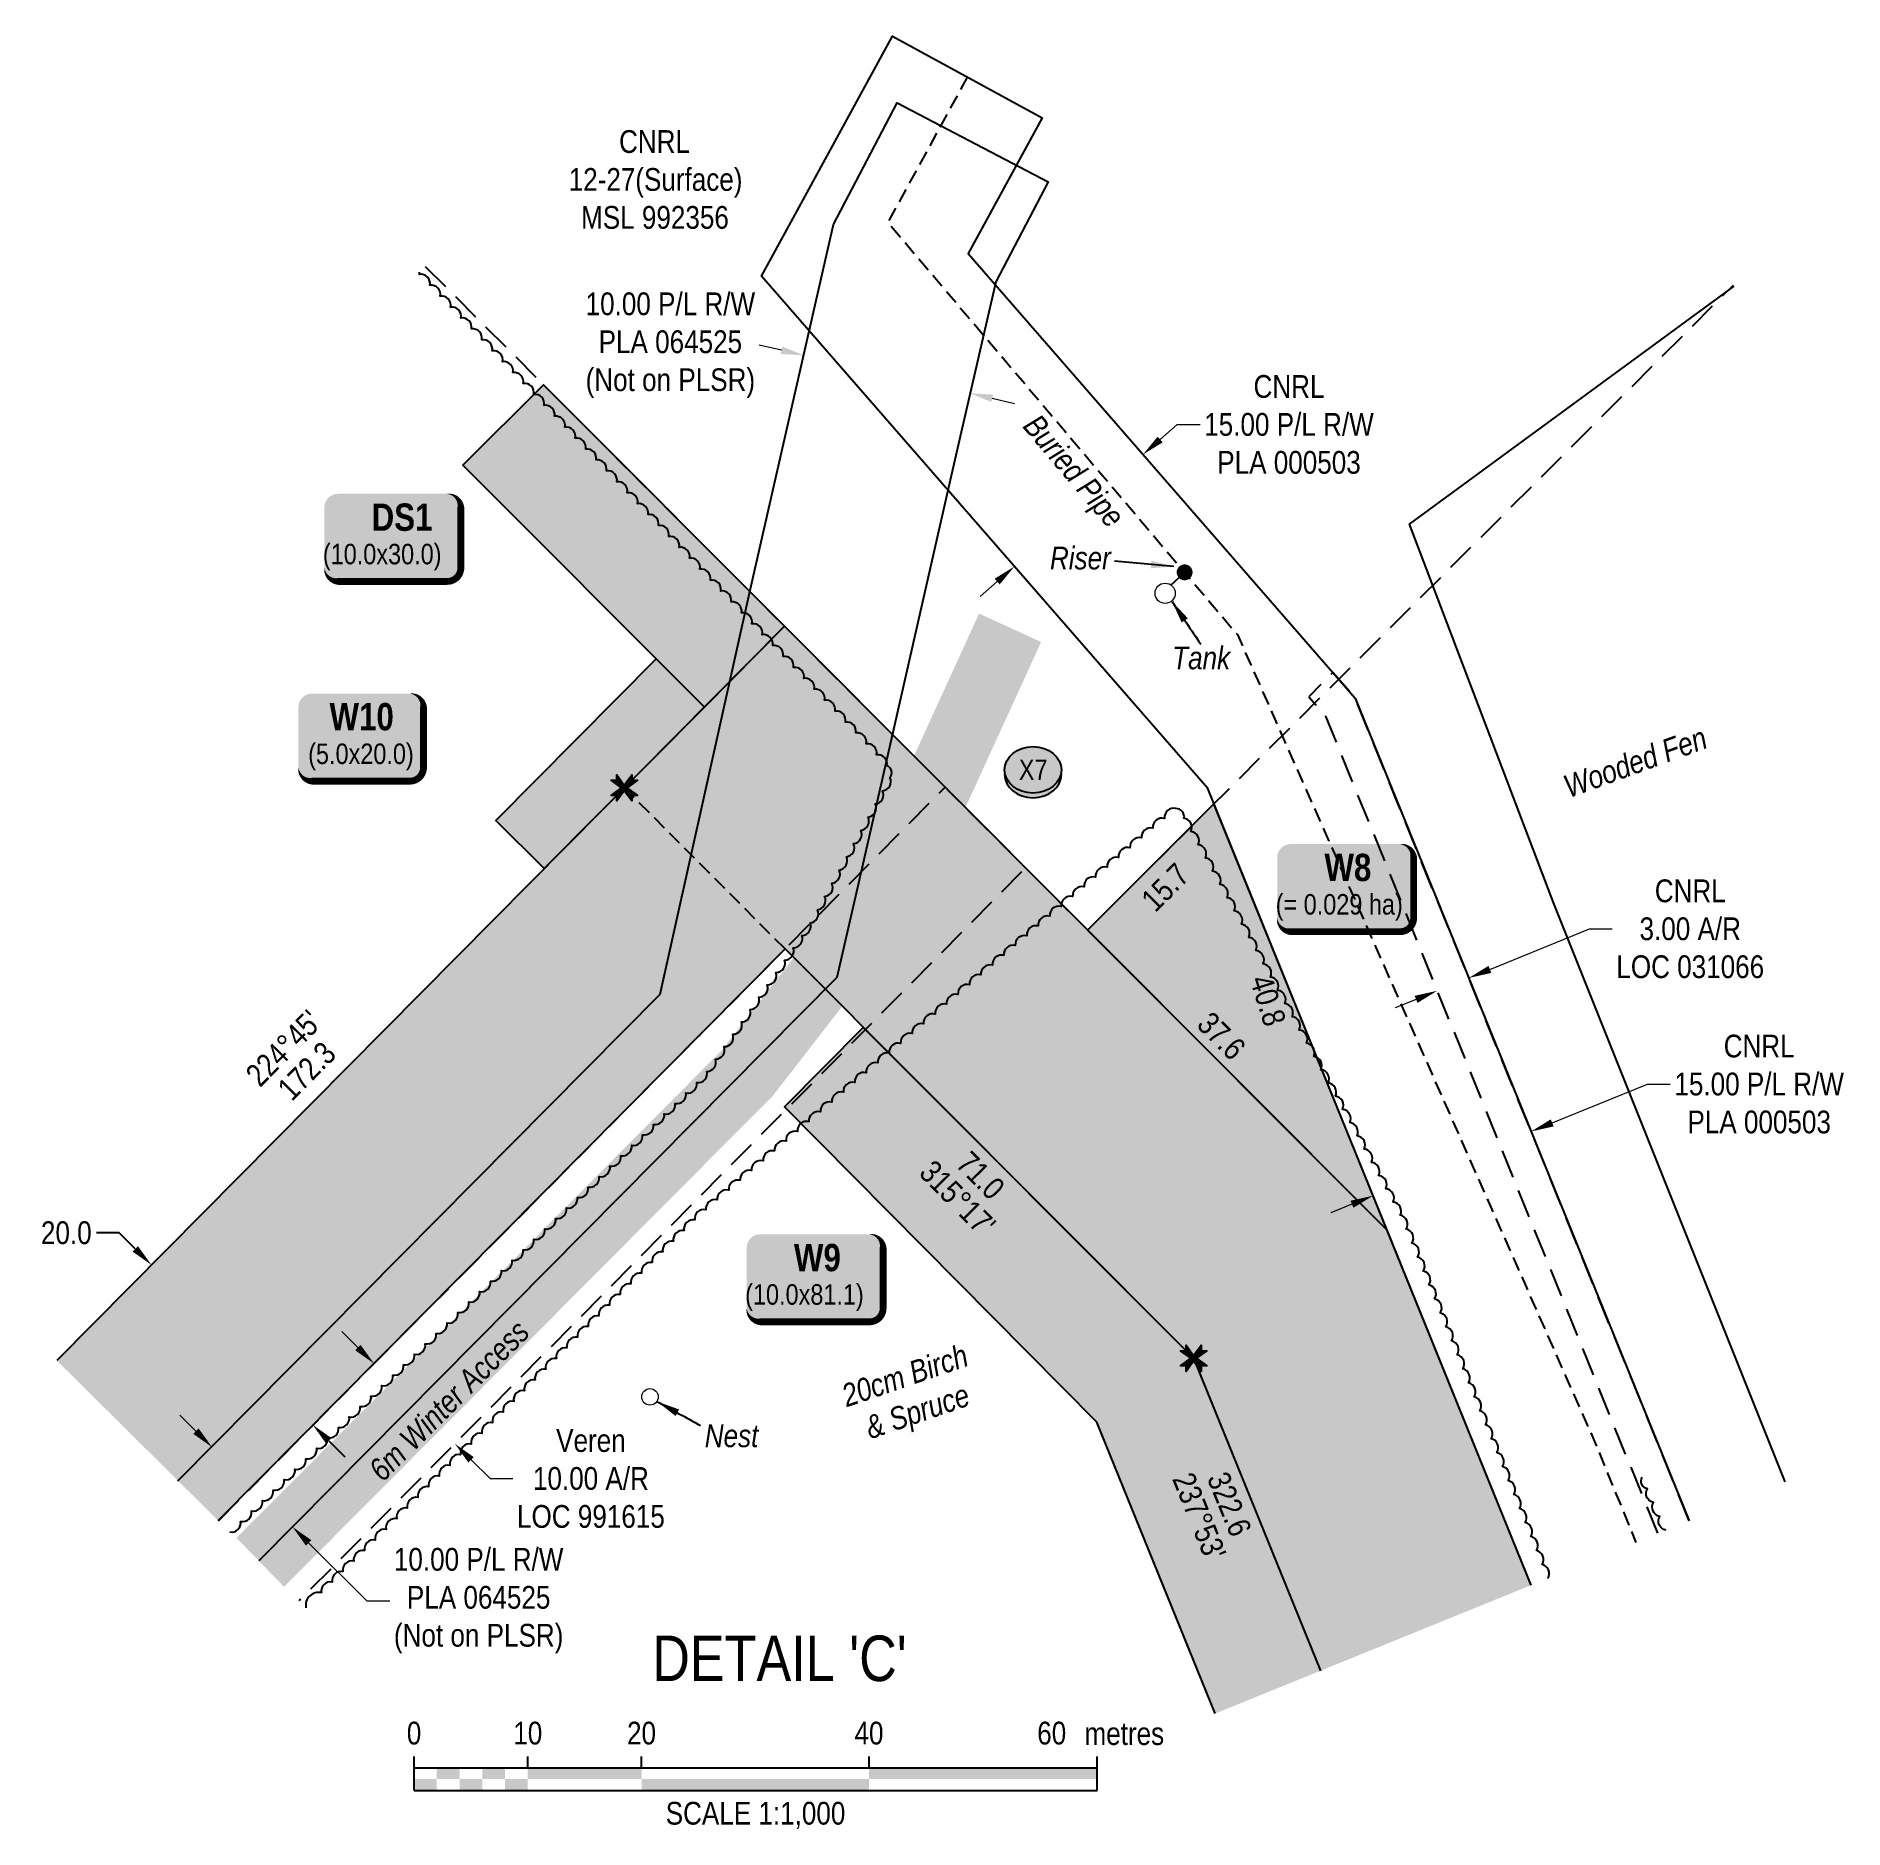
# Model space of a CAD drawing. Extents: x 407785 to 414058, y 6046536 to 6050431.
# Drawn here: x 413264 to 414058, y 6048635 to 6049422 of the extents above; entities that cross this region are included whole.
import ezdxf
from ezdxf.enums import TextEntityAlignment as Align

# ---------------------------------------------------------------- set-up
doc = ezdxf.new("R2010")
doc.units = 0
doc.header["$LTSCALE"] = 5
doc.header["$PDSIZE"] = 0.5
for name, pattern in [('0', [1, 1, 0]), ('foc-ACCESSROAD', [3.75, 2.5, -1.25]), ('foc-TRAV', [1.875, 1.25, -0.625]), ('UG_PIPE', [1.875, 1.25, -0.625])]:
    doc.linetypes.add(name, pattern=pattern)
doc.layers.get('Defpoints').update_dxf_attribs({"color": 9})
for name, color, linetype, lineweight in [('AS-GENERAL', 48, 'Continuous', 18), ('C-AR-T', 13, 'Continuous', 9), ('F-AR-T', 190, 'Continuous', 9), ('F-RW-T', 190, 'Continuous', 9), ('F-WS-T', 190, 'Continuous', 9), ('P-TEMP-T', 46, 'Continuous', 18), ('T-TEXT', 48, 'Continuous', 18)]:
    doc.layers.add(name, color=color, linetype=linetype, lineweight=lineweight)
for name, color, linetype in [('AS-PIPE-AG', 44, 'Continuous'), ('AS-PIPE-UG', 44, 'UG_PIPE'), ('AS-PIPE-UG-T', 44, 'Continuous'), ('AS-ROADS', 254, 'Continuous'), ('AS-SYMBOL', 7, 'Continuous'), ('C-AR', 13, 'foc-ACCESSROAD'), ('DETAIL-T', 7, 'Continuous'), ('F-AR', 190, 'foc-ACCESSROAD'), ('F-RW', 190, 'Continuous'), ('F-WS', 190, 'foc-ACCESSROAD'), ('L-BD1', 253, 'Continuous'), ('L-MON', 1, 'Continuous'), ('P-CROSSINGS', 250, 'Continuous'), ('P-PROPOSED', 10, 'Continuous'), ('P-PROPOSED-H', 21, 'Continuous'), ('P-TEMP-BLOCKS', 250, 'Continuous'), ('P-TEMP-H', 41, 'Continuous'), ('P-TEMP_WORKSPACE', 46, 'Continuous'), ('P-TRAV', 4, 'foc-TRAV'), ('P-TXT', 4, 'Continuous'), ('T-BUSH', 110, '0'), ('T-BUSH-T', 110, 'Continuous'), ('WETLAND', 143, 'Continuous'), ('WETLAND-T', 146, 'Continuous')]:
    doc.layers.add(name, color=color, linetype=linetype)
doc.styles.add('80', font='ARIALN.TTF', dxfattribs={"height": 10})
doc.styles.add('80CG', font='ARIALN.TTF', dxfattribs={"height": 10})
doc.styles.add('80L', font='ARIALN.TTF', dxfattribs={"height": 10})
doc.styles.add('BOLD', font='ARIALNB.TTF')
doc.styles.add('Crossing', font='ARIALN.TTF', dxfattribs={"height": 10})
doc.styles.add('POINTNUMBER', font='ARIALN.TTF', dxfattribs={"height": 2.5})
doc.dimstyles.new('Compass 5 000', dxfattribs={"dimscale": 5, "dimtxt": 9, "dimasz": 2, "dimexe": 0.2, "dimexo": 0.0625, "dimgap": 0.5, "dimtad": 0, "dimtih": 1, "dimtoh": 1, "dimzin": 0, "dimdsep": 46, "dimtxsty": '80CG', "dimcen": 0.1, "dimse1": 1, "dimse2": 1, "dimclrd": 256, "dimclrt": 256, "dimaunit": 1, "dimadec": 4, "dimazin": 0, "dimtfac": 0.06, "dimtofl": 0, "dimtmove": 0, "dimatfit": 1, "dimfxl": 0.2, "dimtolj": 1, "dimtzin": 0, "dimlwd": -1, "dimarcsym": 0})

msp = doc.modelspace()

# ---------------------------------------------------------------- texts
at = {"layer": 'AS-PIPE-UG-T', "insert": (413704.3813079458, 6049257.213352628), "char_height": 9.99561999999989, "attachment_point": 1, "rotation": 310.2973112351953, "style": '80L'}
msp.add_mtext_dynamic_manual_height_columns('\\pi0.29885;{\\fArial Narrow|b0|i1|c0|p34;Buried Pipe}', width=59.01002223001299, gutter_width=49.97809999999956, heights=[0], dxfattribs=at)
at = {"layer": 'DETAIL-T', "color": 3, "insert": (413590.4288206745, 6048709.358461284), "char_height": 19.99123999999975, "width": 223.75997401177, "attachment_point": 5, "style": '80CG'}
msp.add_mtext("DETAIL 'C'", dxfattribs=at)
at = {"layer": 'F-WS-T', "insert": (413497.1250593491, 6049380.825004545), "char_height": 9.995619999999898, "attachment_point": 1, "style": 'POINTNUMBER'}
msp.add_mtext_dynamic_manual_height_columns('\\pi22.79581;CNRL\\P\\pi0.66362;12-27(Surface)\\P\\pi6.11826;MSL 992356', width=75.77620884665674, gutter_width=187.500924781834, heights=[0], dxfattribs=at)
at = {"layer": 'L-BD1', "linetype": 'Continuous', "style": '80L'}
for s, height, rotation, p in [("224°45'", 9.995619999999908, 45.2427696874988, (413372.5238952488, 6048977.566285303)), ('172.3', 9.995619999999908, 45.2427696874988, (413382.6383387109, 6048967.537193137)), ("237°53'", 9.99561999999988, 292.1108000000051, (413774.9525465893, 6048771.902153198)), ('322.6', 9.99561999999988, 292.1108000000051, (413788.1487891346, 6048777.263481312))]:
    msp.add_text(s, height=height, rotation=rotation, dxfattribs=at).set_placement(p, align=Align.MIDDLE)
at = {"layer": 'L-BD1', "style": '80L'}
for s, p in [('71.0', (413678.838928986, 6048921.604706871)), ("315°17'", (413668.7159165398, 6048911.584264006))]:
    msp.add_text(s, height=9.99562, rotation=314.708299999997, dxfattribs=at).set_placement(p, align=Align.MIDDLE)
at = {"layer": 'P-TEMP-T', "char_height": 9.995619999999876, "attachment_point": 1, "style": '80L', "bg_fill": 1, "box_fill_scale": 1.15, "bg_fill_color": 41, "bg_fill_transparency": 0}
for s, insert, rotation in [('15.7', (413748.539431216, 6049043.892546456), 44.94865673213022), ('40.8', (413806.5936980916, 6049010.604658096), 287.2962890236956), ('37.6', (413780.3293646447, 6048994.349913018), 314.9486566811945)]:
    msp.add_mtext_dynamic_manual_height_columns(s, width=5.57839779794999, gutter_width=49.97809999999951, heights=[0], dxfattribs=dict(at, insert=insert, rotation=rotation))
at = {"layer": 'T-BUSH-T', "insert": (413616.4368751076, 6048829.123959655), "char_height": 9.995619999999898, "attachment_point": 1, "rotation": 18.87235312141994, "style": '80'}
msp.add_mtext_dynamic_manual_height_columns('\\pi0.38748;{\\fArial Narrow|b0|i1|c0|p34;20cm Birch \\P\\pi5.58643;& Spruce}', width=57.08726313042231, gutter_width=224.9022329999947, heights=[0], dxfattribs=at)
at = {"layer": 'T-TEXT', "linetype": 'Continuous', "char_height": 9.995619999999933, "attachment_point": 1, "style": '80L'}
for s, width, insert in [('\\pi0.32612;{\\fArial Narrow|b0|i1|c0|p34;Riser}', 27.80950577708029, (413708.9614419226, 6049197.847022939)), ('{\\fArial Narrow|b0|i1|c0|p34;Tank}', 9.995619999999933, (413762.9769504924, 6049153.984050066))]:
    msp.add_mtext_dynamic_manual_height_columns(s, width=width, gutter_width=49.97809999999973, heights=[0], dxfattribs=dict(at, insert=insert))
at = {"layer": 'T-TEXT', "insert": (413408.6663239138, 6048793.264903963), "char_height": 9.995619999999898, "attachment_point": 1, "rotation": 45.073768031423164, "style": '80L'}
msp.add_mtext_dynamic_manual_height_columns('\\pi0.52726;{\\fArial Narrow|b0|i1|c0|p34;6m Winter Access}', width=92.34466491759767, gutter_width=249.8904999999953, heights=[0], dxfattribs=at)
at = {"layer": 'T-TEXT', "insert": (413557.2697834399, 6048812.246412546), "char_height": 9.99561999999989, "attachment_point": 1, "style": '80L'}
msp.add_mtext_dynamic_manual_height_columns('\\pi0.32612;{\\fArial Narrow|b0|i1|c0|p34;Nest}', width=24.08671688212803, gutter_width=249.8904999999952, heights=[0], dxfattribs=at)
at = {"layer": 'WETLAND-T', "insert": (413933.2213223755, 6049096.45087753), "char_height": 9.995619999999855, "attachment_point": 1, "rotation": 19.999999999999968, "style": '80L'}
msp.add_mtext_dynamic_manual_height_columns('\\pi0.7659;{\\fArial Narrow|b0|i1|c0|p34;Wooded Fen}', width=65.38512775525122, gutter_width=49.97809999999942, heights=[0], dxfattribs=at)

# ---------------------------------------------------------------- blocks, each defined once
blk = doc.blocks.new('*U65')
h = blk.add_hatch(color=191)
edge = h.paths.add_edge_path()
edge.add_line((-21.49999999999998, -20), (21.49999999999998, -20))
edge.add_arc((21.49999999999998, -14), 6, 270, 360)
edge.add_line((27.49999999999998, -14), (27.49999999999998, 12.5))
edge.add_arc((21.49999999999998, 12.5), 6, 0, 90)
edge.add_line((21.49999999999998, 18.5), (-21.49999999999998, 18.5))
edge.add_arc((-21.49999999999998, 12.5), 6, 90, 180)
edge.add_line((-27.49999999999998, 12.5), (-27.49999999999998, -14))
edge.add_arc((-21.49999999999998, -14), 6, 180, 270)
at = {"color": 250, "flags": 128}
blk.add_lwpolyline([(-21.49999999999998, -20, 3, 3, 0), (21.49999999999998, -20, 3, 3, 0.414213562373095), (27.49999999999998, -14, 3, 3, 0), (27.49999999999998, 12.5, 3, 0, 0.414213562373095), (21.49999999999998, 18.5, 0, 0, 0), (-21.49999999999998, 18.5, 0, 0, 0.414213562373095), (-27.49999999999998, 12.5, 0, 0, 0), (-27.49999999999998, -14, 0, 3, 0.414213562373095)], format="xyseb", close=True, dxfattribs=at)
at = {"flags": 128}
blk.add_lwpolyline([(8.73270123091731, -10.63172219216291, 0, 7.499999999999998, 0), (-3.398394867633905e-15, 1.97215226305253e-31, 0, 0, 0)], format="xyseb", dxfattribs=at)
at = {"color": 250}
for tag, p, height, style in [('TEMP_AREA_W1_001', (-9.212824010914055, 2.244292974654144), 12, 'BOLD'), ('ENTER_TEXT_001', (-30.65893587994544, -12.47010782646594), 9, '80')]:
    blk.add_attdef(tag, p, '', height=height, dxfattribs=dict(at, style=style))
blk = doc.blocks.new('*U98')
h = blk.add_hatch(color=191)
edge = h.paths.add_edge_path()
edge.add_line((-23.99999999999998, -20), (23.99999999999998, -20))
edge.add_arc((23.99999999999998, -14), 6, 270, 360)
edge.add_line((29.99999999999998, -14), (29.99999999999998, 12.5))
edge.add_arc((23.99999999999998, 12.5), 6, 0, 90)
edge.add_line((23.99999999999998, 18.5), (-23.99999999999998, 18.5))
edge.add_arc((-23.99999999999998, 12.5), 6, 90, 180)
edge.add_line((-29.99999999999998, 12.5), (-29.99999999999998, -14))
edge.add_arc((-23.99999999999998, -14), 6, 180, 270)
at = {"color": 250, "flags": 128}
blk.add_lwpolyline([(-23.99999999999998, -20, 3, 3, 0), (23.99999999999998, -20, 3, 3, 0.414213562373095), (29.99999999999998, -14, 3, 3, 0), (29.99999999999998, 12.5, 3, 0, 0.414213562373095), (23.99999999999998, 18.5, 0, 0, 0), (-23.99999999999998, 18.5, 0, 0, 0.414213562373095), (-29.99999999999998, 12.5, 0, 0, 0), (-29.99999999999998, -14, 0, 3, 0.414213562373095)], format="xyseb", close=True, dxfattribs=at)
at = {"flags": 128}
blk.add_lwpolyline([(3.395913289051666, -10.16763388540065, 0, 7.499999999999999, 0), (-3.398394867633904e-15, 5.916456789157589e-31, 0, 0, 0)], format="xyseb", dxfattribs=at)
at = {"color": 250}
for tag, p, height, style in [('TEMP_AREA_W1_001', (-9.212824010914055, 2.244292974654144), 12, 'BOLD'), ('ENTER_TEXT_001', (-30.65893587994544, -12.47010782646594), 9, '80')]:
    blk.add_attdef(tag, p, '', height=height, dxfattribs=dict(at, style=style))
blk = doc.blocks.new('xing2')
h = blk.add_hatch(color=50)
h.dxf.hatch_style = 1
edge = h.paths.add_edge_path()
edge.add_ellipse((0, 0), major_axis=(-12.5, 0), ratio=0.8162973455633619, start_angle=0, end_angle=360)
h = blk.add_hatch(color=250)
h.dxf.hatch_style = 1
edge = h.paths.add_edge_path()
edge.add_ellipse((0, -2.047489049626165), major_axis=(-12.5, 0), ratio=0.8162973455633619, start_angle=0, end_angle=180)
edge.add_line((12.5, -2.047489049626165), (12.5, 0))
edge.add_ellipse((0, 0), major_axis=(-12.5, 0), ratio=0.8162973455633619, start_angle=0, end_angle=180, ccw=False)
edge.add_line((-12.5, 0), (-12.5, -2.047489049626165))
at = {"color": 250}
blk.add_ellipse((0, 0), major_axis=(-12.5, 0), ratio=0.8162973455633619, dxfattribs=at)
blk.add_ellipse((0, -2.047489049626165), major_axis=(-12.5, 0), ratio=0.8162973455633619, start_param=0, end_param=3.141592653589793, dxfattribs=at)
at = {"color": 250, "style": 'Crossing'}
blk.add_attdef('CROSSING', text='', height=9, dxfattribs=at).set_placement((0.08916442567715421, 0.0199513138486509), align=Align.MIDDLE_CENTER)
at = {"color": 250, "style": 'Crossing', "flags": 1}
for tag, p in [('OWNER', (0.08916442567715421, -12.49201765665748)), ('DESCRIPTION', (0.08916442567715421, -25.770021277247)), ('LOCATION', (0.08916442567715421, -39.30337514164421)), ('DWG_REF', (0.08916442567715421, -52.83672900604233))]:
    blk.add_attdef(tag, text='', height=9, dxfattribs=at).set_placement(p, align=Align.MIDDLE_CENTER)
blk = doc.blocks.new('TEMP')
h = blk.add_hatch(color=255)
h.dxf.hatch_style = 1
h.paths.add_polyline_path([(-5.274161e-10, 0.2514284397220763), (-0.6656854269836912, 1.152061669657268), (-0.6656854269836914, 0.6656854303339061), (-1.152061663105632, 0.6656854303339061), (-0.2514284404497629, 5.273253e-10), (-1.152061661774314, -0.665685419564579), (-0.6656854224511335, -0.6656854195645793), (-0.6656854224511335, -1.152061655686338), (-5.273251e-10, -0.2514284436956587), (0.6656854183820542, -1.152061663420681), (0.6656854183820542, -0.6656854208922597), (1.152061656810019, -0.6656854053035205), (0.2514284429676993, 5.273253e-10), (1.152061671303363, 0.6656854258011663), (0.6656854287749412, 0.6656854258011663), (0.6656854131859291, 1.15206166422904)])
h.paths.add_polyline_path([(0.5656854229146121, 0.8485281473411305), (0.5656854319800914, 0.5656854258011663), (0.8485281444547581, 0.5656854258011663), (0.0831890339399251, 0), (0.8485281399220186, -0.5656854150320215), (0.5656854183820542, -0.5656854240973189), (0.5656854183820542, -0.8485281365719859), (0, -0.08318903609469999), (-0.5656854224511337, -0.8485281320390644), (-0.5656854224511337, -0.5656854195645792), (-0.8485281349258001, -0.5656854195645794), (-0.0831890328488955, 0), (-0.8485281394583584, 0.5656854303339058), (-0.5656854269836913, 0.5656854303339061), (-0.5656854269836913, 0.8485281428085727), (0, 0.0831890306941206)], flags=16)
h = blk.add_hatch(color=1)
h.dxf.hatch_style = 1
h.paths.add_polyline_path([(0, 0.0831890306941205), (-0.5656854269836911, 0.8485281428085727), (-0.5656854269836912, 0.5656854303339061), (-0.8485281394583578, 0.5656854303339061), (-0.0831890328488953, -1e-16), (-0.8485281349258001, -0.5656854195645793), (-0.5656854224511337, -0.5656854195645793), (-0.5656854224511337, -0.848528132039064), (0, -0.08318903609469999), (0.5656854183820542, -0.8485281365719856), (0.5656854183820542, -0.5656854240973191), (0.8485281399220184, -0.5656854150320213), (0.0831890339399251, -1e-16), (0.8485281444547581, 0.5656854258011663), (0.5656854319800914, 0.5656854258011663), (0.5656854229146121, 0.8485281473411308)])
at = {"color": 1}
for p, q in [((-0.0831890328488953, 0), (0.0831890339399252, 0)), ((0, 0.0831890306941205), (0, -0.08318903609469999))]:
    blk.add_line(p, q, dxfattribs=at)
at = {"color": 255, "flags": 128}
blk.add_lwpolyline([(-0.251428440449763, 5.27325e-10), (-1.152061663105632, 0.6656854303339061), (-0.6656854269836914, 0.6656854303339061), (-0.6656854269836914, 1.152061669657268), (-5.274159999999999e-10, 0.2514284397220763), (0.6656854131859291, 1.15206166422904), (0.6656854287749412, 0.6656854258011663), (1.152061671303363, 0.6656854258011663), (0.2514284429676991, 5.27325e-10), (1.152061656810019, -0.6656854053035204), (0.6656854183820542, -0.6656854208922596), (0.6656854183820542, -1.152061663420681), (-5.27325e-10, -0.2514284436956586), (-0.6656854224511335, -1.152061655686338), (-0.6656854224511335, -0.6656854195645793), (-1.152061661774314, -0.6656854195645793)], close=True, dxfattribs=at)
at = {"color": 1, "flags": 128}
blk.add_lwpolyline([(-0.0831890328488953, 0), (-0.8485281394583578, 0.5656854303339061), (-0.5656854269836913, 0.5656854303339061), (-0.5656854269836913, 0.8485281428085727), (0, 0.0831890306941205), (0.5656854229146121, 0.8485281473411305), (0.5656854319800914, 0.5656854258011663), (0.8485281444547581, 0.5656854258011663), (0.0831890339399252, 0), (0.8485281399220184, -0.5656854150320214), (0.5656854183820542, -0.5656854240973189), (0.5656854183820542, -0.8485281365719856), (0, -0.08318903609469999), (-0.5656854224511335, -0.848528132039064), (-0.5656854224511335, -0.5656854195645792), (-0.8485281349258001, -0.5656854195645792)], close=True, dxfattribs=at)
blk = doc.blocks.new('*D99')
at = {"layer": 'Defpoints', "color": 0, "linetype": 'Continuous', "transparency": 16777216}
for p in [(413601.0550932492, 6049281.908657178), (413584.1796047591, 6049207.891623498), (413657.2764100699, 6049191.225942163)]:
    blk.add_point(p, dxfattribs=at)
at = {"layer": 'F-RW-T', "transparency": 16777216}
for p, q in [((413591.3052881242, 6049284.131560692), (413581.5554829786, 6049286.354464209)), ((413683.9017036848, 6049263.020072331), (413693.6515088098, 6049260.797168818))]:
    blk.add_line(p, q, dxfattribs=at)
at = {"layer": 'F-RW-T', "linetype": 'Continuous', "transparency": 16777216}
for points in [[(413591.6757720431, 6049285.756528213), (413590.9348042054, 6049282.506593171), (413601.0550932492, 6049281.908657178)], [(413684.2721876036, 6049264.645039852), (413683.531219766, 6049261.39510481), (413674.15189856, 6049265.242975843)]]:
    blk.add_solid(points, dxfattribs=at)
at = {"layer": 'F-RW-T', "linetype": 'Continuous', "transparency": 16777216, "insert": (413542.4695348202, 6049286.354464209), "char_height": 10, "attachment_point": 5, "style": '80CG'}
blk.add_mtext('\\A1;10.00 P/L R/W\\PPLA 064525\\P(Not on PLSR)', dxfattribs=at)
blk = doc.blocks.new('*D100')
at = {"layer": 'Defpoints', "color": 0, "transparency": 16777216}
for p in [(413363.3271285286, 6048931.627132645), (413314.4398976001, 6048882.323853252), (413434.1093133222, 6048861.442247251)]:
    blk.add_point(p, dxfattribs=at)
at = {"layer": 'P-TXT', "transparency": 16777216}
for p, q in [((413300.2379670348, 6048896.405940037), (413290.2379670348, 6048896.405940037)), ((413307.3389323177, 6048889.364896644), (413300.2379670348, 6048896.405940037)), ((413392.3230476766, 6048805.097924467), (413399.4240129595, 6048798.056881074))]:
    blk.add_line(p, q, dxfattribs=at)
for points in [[(413308.5124395499, 6048890.548390858), (413306.1654250855, 6048888.18140243), (413314.4398976001, 6048882.323853252)], [(413393.4965549088, 6048806.281418681), (413391.1495404444, 6048803.914430253), (413385.2220823942, 6048812.138967859)]]:
    blk.add_solid(points, dxfattribs=at)
at = {"layer": 'P-TXT', "transparency": 16777216, "insert": (413277.0319643063, 6048896.405940037), "char_height": 10, "attachment_point": 5, "style": '80CG'}
blk.add_mtext('\\A1;20.0', dxfattribs=at)
blk = doc.blocks.new('*D102')
at = {"layer": 'Defpoints', "color": 0, "linetype": 'Continuous', "transparency": 16777216}
for p in [(413750.1437927601, 6049238.34226173), (413793.5036906162, 6049188.569123031), (413736.9774610135, 6049139.326266225)]:
    blk.add_point(p, dxfattribs=at)
at = {"layer": 'F-RW-T', "transparency": 16777216}
for p, q in [((413757.6839259518, 6049244.910853013), (413765.2240591464, 6049251.479444299)), ((413765.2240591464, 6049251.479444299), (413775.2240591459, 6049251.479444299)), ((413686.0774299665, 6049182.53081364), (413678.5372967748, 6049175.962222356))]:
    blk.add_line(p, q, dxfattribs=at)
at = {"layer": 'F-RW-T', "linetype": 'Continuous', "transparency": 16777216}
for points in [[(413756.5891607376, 6049246.167541878), (413758.7786911661, 6049243.654164147), (413750.1437927601, 6049238.34226173)], [(413684.9826647523, 6049183.787502505), (413687.1721951808, 6049181.274124773), (413693.6175631583, 6049189.099404924)]]:
    blk.add_solid(points, dxfattribs=at)
at = {"layer": 'F-RW-T', "linetype": 'Continuous', "transparency": 16777216, "insert": (413814.3100073049, 6049251.479444299), "char_height": 10, "attachment_point": 5, "style": '80CG'}
blk.add_mtext('\\A1;CNRL\\P15.00 P/L R/W\\PPLA 000503', dxfattribs=at)
blk = doc.blocks.new('*D103')
at = {"layer": 'Defpoints', "color": 0, "linetype": 'Continuous', "transparency": 16777216}
for p in [(413884.7648496046, 6049029.412463767), (413870.8740680171, 6049023.768960506), (413893.3121370301, 6049008.374378505)]:
    blk.add_point(p, dxfattribs=at)
at = {"layer": 'F-AR-T', "transparency": 16777216}
for p, q in [((413902.5767159946, 6049012.138362646), (413946.3330611303, 6049029.915553579)), ((413946.3330611303, 6049029.915553579), (413956.3330611303, 6049029.91555358)), ((413870.1567764785, 6048998.966891102), (413860.892197514, 6048995.202906962))]:
    blk.add_line(p, q, dxfattribs=at)
at = {"layer": 'F-AR-T', "linetype": 'Continuous', "transparency": 16777216}
for points in [[(413901.9493853045, 6049013.68245914), (413903.204046685, 6049010.594266152), (413893.3121370301, 6049008.374378505)], [(413869.5294457884, 6049000.510987597), (413870.7841071689, 6048997.422794608), (413879.4213554426, 6049002.730875244)]]:
    blk.add_solid(points, dxfattribs=at)
at = {"layer": 'F-AR-T', "linetype": 'Continuous', "transparency": 16777216, "insert": (413990.6338796846, 6049029.915553579), "char_height": 10, "attachment_point": 5, "style": '80CG'}
blk.add_mtext('\\A1;CNRL\\P3.00 A/R\\PLOC 031066', dxfattribs=at)
blk = doc.blocks.new('*D104')
at = {"layer": 'Defpoints', "color": 0, "linetype": 'Continuous', "transparency": 16777216}
for p in [(413920.7076696625, 6048940.943680769), (413921.5631466627, 6048938.838030491), (413852.1092385289, 6048910.620514229)]:
    blk.add_point(p, dxfattribs=at)
at = {"layer": 'F-RW-T', "transparency": 16777216}
for p, q in [((413929.9722486327, 6048944.707664896), (413971.8332038617, 6048961.714802676)), ((413971.8332038617, 6048961.714802676), (413981.8332038617, 6048961.714802675)), ((413841.9891825586, 6048908.96218038), (413832.7246035885, 6048905.198196253))]:
    blk.add_line(p, q, dxfattribs=at)
at = {"layer": 'F-RW-T', "linetype": 'Continuous', "transparency": 16777216}
for points in [[(413929.3449179449, 6048946.251761392), (413930.5995793205, 6048943.163568401), (413920.7076696625, 6048940.943680769)], [(413841.3618518708, 6048910.506276876), (413842.6165132464, 6048907.418083885), (413851.2537615288, 6048912.726164507)]]:
    blk.add_solid(points, dxfattribs=at)
at = {"layer": 'F-RW-T', "linetype": 'Continuous', "transparency": 16777216, "insert": (414020.9191520195, 6048961.714802676), "char_height": 10, "attachment_point": 5, "style": '80CG'}
blk.add_mtext('\\A1;CNRL\\P15.00 P/L R/W\\PPLA 000503', dxfattribs=at)
blk = doc.blocks.new('*U23')
at = {"color": 0}
for p, q in [((-150.0000000000342, 0), (-150.0000000000342, 15.00000000000273)), ((-150.0000000000342, 10.00000000000182), (150.2392182250246, 10.00000000000159)), ((-100.0000000000232, 10.00000000000182), (-100.0000000000232, 15.00000000000273)), ((-50.00000000001134, 10.00000000000182), (-50.00000000001134, 15.00000000000273)), ((50.00000000001134, 10.00000000000182), (50.00000000001134, 15.00000000000273)), ((150.2392182250246, -2.274e-13), (150.2392182250246, 15.0000000000025)), ((-150.0000000000342, 0), (150.2392182250246, -2.274e-13))]:
    blk.add_line(p, q, dxfattribs=at)
for points in [[(-140.0000000000342, 10.00000000000091), (-130.0000000000232, 10.00000000000091), (-140.0000000000342, 5), (-130.0000000000232, 5)], [(-120.0000000000342, 10.00000000000091), (-110.0000000000233, 10.00000000000091), (-120.0000000000342, 5), (-110.0000000000233, 5)], [(-100.0000000000232, 10.00000000000182), (-50.00000000001134, 10.00000000000182), (-100.0000000000232, 5.000000000000909), (-50.00000000001134, 5.000000000000909)], [(50.00000000001134, 10.00000000000182), (150.2392182250246, 10.00000000000159), (50.00000000001134, 5.000000000000909), (150.2392182250246, 5.000000000000682)], [(-150.0000000000342, 5.000000000000909), (-140.0000000000233, 5.000000000000909), (-150.0000000000342, 0), (-140.0000000000233, 0)], [(-130.0000000000342, 5.000000000000909), (-120.0000000000233, 5.000000000000909), (-130.0000000000342, 0), (-120.0000000000233, 0)], [(-110.0000000000342, 5.000000000000909), (-100.0000000000232, 5.000000000000909), (-110.0000000000342, 0), (-100.0000000000232, 0)], [(-50.00000000001134, 5.000000000000909), (50.00000000001134, 5.000000000000909), (-50.00000000001134, 0), (50.00000000001134, 0)]]:
    blk.add_solid(points, dxfattribs=at)
at = {"color": 0, "style": '80'}
blk.add_text('metres', height=10.00000000000227, dxfattribs=at).set_placement((162.2392182250246, 20.0000000000025), align=Align.CENTER)
for s, insert, char_height, attachment_point in [('0', (-150.0000000000342, 30.21145975443656), 10, 2), ('10', (-100.0000000000232, 30.21145975443656), 10, 2), ('20', (-50.00000000001134, 30.21145975443656), 10, 2), ('40', (50.00000000001134, 30.21145975443656), 10, 2), ('60', (136.6959500629242, 30.21828103683765), 10, 3), ('SCALE 1:1,000', (0.1196091124951968, -5.000000000000114), 10.00000000000227, 2)]:
    blk.add_mtext(s, dxfattribs=dict(at, insert=insert, char_height=char_height, attachment_point=attachment_point))
blk = doc.blocks.new('RISER')
h = blk.add_hatch(color=255)
h.dxf.hatch_style = 1
edge = h.paths.add_edge_path()
edge.add_arc((0, 0), 0.7000000000000001, 0, 360)
blk.add_hatch(color=48).paths.add_polyline_path([(0.5809894393423747, -0.1498374831999172), (-0.5809055220925075, -0.1501624933266612, 0.7745966773228882)])
at = {"color": 48}
blk.add_line((-0.5809055220925075, -0.1501624933266612), (0.5809894393423747, -0.1498374831996898), dxfattribs=at)
blk.add_circle((0, 0), 0.6000000000000001, dxfattribs=at)
blk = doc.blocks.new('*U107')
h = blk.add_hatch(color=191)
edge = h.paths.add_edge_path()
edge.add_line((-23.99999999999998, -20), (23.99999999999998, -20))
edge.add_arc((23.99999999999998, -14), 6, 270, 360)
edge.add_line((29.99999999999998, -14), (29.99999999999998, 12.5))
edge.add_arc((23.99999999999998, 12.5), 6, 0, 90)
edge.add_line((23.99999999999998, 18.5), (-23.99999999999998, 18.5))
edge.add_arc((-23.99999999999998, 12.5), 6, 90, 180)
edge.add_line((-29.99999999999998, 12.5), (-29.99999999999998, -14))
edge.add_arc((-23.99999999999998, -14), 6, 180, 270)
at = {"color": 250, "flags": 128}
blk.add_lwpolyline([(-23.99999999999998, -20, 3, 3, 0), (23.99999999999998, -20, 3, 3, 0.414213562373095), (29.99999999999998, -14, 3, 3, 0), (29.99999999999998, 12.5, 3, 0, 0.414213562373095), (23.99999999999998, 18.5, 0, 0, 0), (-23.99999999999998, 18.5, 0, 0, 0.414213562373095), (-29.99999999999998, 12.5, 0, 0, 0), (-29.99999999999998, -14, 0, 3, 0.414213562373095)], format="xyseb", close=True, dxfattribs=at)
at = {"flags": 128}
blk.add_lwpolyline([(8.73270123091731, -10.63172219216291, 0, 7.499999999999998, 0), (-3.398394867633905e-15, 1.97215226305253e-31, 0, 0, 0)], format="xyseb", dxfattribs=at)
at = {"color": 250}
for tag, p, height, style in [('TEMP_AREA_W1_001', (-9.212824010914055, 2.244292974654144), 12, 'BOLD'), ('ENTER_TEXT_001', (-30.65893587994544, -12.47010782646594), 9, '80')]:
    blk.add_attdef(tag, p, '', height=height, dxfattribs=dict(at, style=style))
blk = doc.blocks.new('*D129')
at = {"layer": 'C-AR-T', "transparency": 16777216}
for p, q in [((413405.1734973327, 6048845.987851421), (413398.072139015, 6048853.028498411)), ((413454.8675771323, 6048796.718619013), (413463.2209353177, 6048788.436675822)), ((413463.2209353177, 6048788.436675822), (413473.2209353172, 6048788.436675822))]:
    blk.add_line(p, q, dxfattribs=at)
for points in [[(413406.3469384979, 6048847.171411142), (413404.0000561676, 6048844.804291701), (413412.2748556505, 6048838.947204432)], [(413456.0410182974, 6048797.902178733), (413453.6941359672, 6048795.535059294), (413447.7662188145, 6048803.759266004)]]:
    blk.add_solid(points, dxfattribs=at)
at = {"layer": 'Defpoints', "color": 0, "transparency": 16777216}
for p in [(413422.0127647156, 6048848.769083248), (413457.5041278796, 6048813.581144821), (413447.7662188145, 6048803.759266004)]:
    blk.add_point(p, dxfattribs=at)
at = {"layer": 'C-AR-T', "transparency": 16777216, "insert": (413507.5558602838, 6048788.436675822), "char_height": 10, "attachment_point": 5, "style": '80CG'}
blk.add_mtext('\\A1;Veren\\P10.00 A/R\\PLOC 991615', dxfattribs=at)
blk = doc.blocks.new('*D131')
at = {"layer": 'Defpoints', "color": 0, "transparency": 16777216}
for p in [(413354.6865295926, 6048815.96877018), (413389.9848014424, 6048780.972272294), (413376.3889640751, 6048767.259198347)]:
    blk.add_point(p, dxfattribs=at)
at = {"layer": 'F-RW-T', "transparency": 16777216}
for p, q in [((413333.9893339057, 6048809.29634322), (413326.8879755866, 6048816.336990209)), ((413383.4903223943, 6048760.218551358), (413409.135205566, 6048734.792912859)), ((413409.135205566, 6048734.792912859), (413419.135205566, 6048734.792912859))]:
    blk.add_line(p, q, dxfattribs=at)
for points in [[(413335.1627750709, 6048810.479902941), (413332.8158927411, 6048808.112783501), (413341.0906922254, 6048802.255696232)], [(413384.6637635594, 6048761.402111078), (413382.3168812296, 6048759.034991638), (413376.3889640751, 6048767.259198347)]]:
    blk.add_solid(points, dxfattribs=at)
at = {"layer": 'F-RW-T', "transparency": 16777216, "insert": (413458.221153724, 6048734.792912858), "char_height": 10, "attachment_point": 5, "style": '80CG'}
blk.add_mtext('\\A1;10.00 P/L R/W\\PPLA 064525\\P(Not on PLSR)', dxfattribs=at)

# ---------------------------------------------------------------- dimensions: what is measured, and where the dimension line sits
at = {"layer": 'C-AR-T'}
dim = msp.add_linear_dim(base=(413447.7662188145, 6048803.759266004), p1=(413422.0127647155, 6048848.769083248), p2=(413457.5041278797, 6048813.581144821), angle=315.245968050341, text='Veren\\P10.00 A/R\\PLOC 991615', dimstyle='Compass 5 000', dxfattribs=at)
dim.commit()
dim.dimension.update_dxf_attribs({"geometry": '*D129', "text_midpoint": (413507.5558602838, 6048788.436675822), "dimtype": 161})
at = {"layer": 'F-AR-T', "linetype": 'Continuous'}
dim = msp.add_linear_dim(base=(413893.3121370301, 6049008.374378505), p1=(413870.874068017, 6049023.768960506), p2=(413884.7648496049, 6049029.412463767), angle=22.11076976558791, text='CNRL\\P3.00 A/R\\PLOC 031066', dimstyle='Compass 5 000', dxfattribs=at)
dim.commit()
dim.dimension.update_dxf_attribs({"geometry": '*D103', "text_midpoint": (413990.6338796846, 6049029.915553579), "dimtype": 161})
at = {"layer": 'F-RW-T', "linetype": 'Continuous'}
for base, p1, p2, angle, text, picture, middle in [((413601.0550932492, 6049281.908657178), (413657.2764100698, 6049191.225942163), (413584.179604759, 6049207.891623498), 167.156407948254, '10.00 P/L R/W\\PPLA 064525\\P(Not on PLSR)', '*D99', (413542.4695348202, 6049286.354464209)), ((413750.1437927601, 6049238.34226173), (413736.9774610135, 6049139.326266224), (413793.5036906155, 6049188.569123031), 41.0607696923729, 'CNRL\\P15.00 P/L R/W\\PPLA 000503', '*D102', (413814.3100073049, 6049251.479444299)), ((413920.7076696625, 6048940.943680769), (413852.1092385287, 6048910.620514229), (413921.5631466626, 6048938.838030492), 22.110769677381096, 'CNRL\\P15.00 P/L R/W\\PPLA 000503', '*D104', (414020.9191520195, 6048961.714802676))]:
    dim = msp.add_linear_dim(base=base, p1=p1, p2=p2, angle=angle, text=text, dimstyle='Compass 5 000', dxfattribs=at)
    dim.commit()
    dim.dimension.update_dxf_attribs({"geometry": picture, "text_midpoint": middle, "dimtype": 161})
at = {"layer": 'F-RW-T'}
dim = msp.add_linear_dim(base=(413376.3889640751, 6048767.259198347), p1=(413354.6865295925, 6048815.968770178), p2=(413389.9848014422, 6048780.972272293), angle=315.2459680623895, text='10.00 P/L R/W\\PPLA 064525\\P(Not on PLSR)', dimstyle='Compass 5 000', dxfattribs=at)
dim.commit()
dim.dimension.update_dxf_attribs({"geometry": '*D131', "text_midpoint": (413458.221153724, 6048734.792912858), "dimtype": 161})
at = {"layer": 'P-TXT'}
dim = msp.add_linear_dim(base=(413314.4398976001, 6048882.323853252), p1=(413434.1093133225, 6048861.442247251), p2=(413363.3271285284, 6048931.627132644), angle=135.242769676264, text='20.0', dimstyle='Compass 5 000', dxfattribs=at)
dim.commit()
dim.dimension.update_dxf_attribs({"geometry": '*D100', "text_midpoint": (413277.0319643063, 6048896.405940037), "dimtype": 161})

# ---------------------------------------------------------------- hatches: boundary and pattern name
at = {"layer": 'P-PROPOSED-H'}
h = msp.add_hatch(color=256, dxfattribs=at)
h.dxf.hatch_style = 1
h.paths.add_polyline_path([(413828.1508376405, 6048704.03157119), (413920.7560484382, 6048741.654926166), (413857.391888721, 6048897.617927544), (413592.6167168512, 6049162.868060484), (413272.8132198422, 6048840.342917012), (413343.7956991949, 6048769.96728505), (413592.8534675172, 6049021.144627422), (413772.3858228452, 6048841.290222074)])
at = {"layer": 'P-TEMP-H'}
h = msp.add_hatch(color=256, dxfattribs=at)
h.dxf.hatch_style = 1
h.paths.add_polyline_path([(413592.6167168582, 6049162.868060488), (413557.4264561547, 6049127.378317608), (413451.3206967064, 6049233.67441262), (413486.6922043276, 6049268.982583353)])
h = msp.add_hatch(color=256, dxfattribs=at)
h.dxf.hatch_style = 1
h.paths.add_polyline_path([(413487.0468620125, 6049056.399766997), (413557.4264561547, 6049127.378317608), (413536.2412745266, 6049148.601501907), (413465.753296824, 6049077.513645238)])
h = msp.add_hatch(color=256, dxfattribs=at)
h.dxf.hatch_style = 1
h.paths.add_polyline_path([(413725.8073748467, 6049029.43848138), (413857.391888721, 6048897.617927544), (413781.3222312565, 6049084.853932032)])
h = msp.add_hatch(color=256, dxfattribs=at)
h.dxf.hatch_style = 1
h.paths.add_polyline_path([(413781.8482322158, 6048685.219893654), (413828.1508376386, 6048704.031571168), (413772.3858228451, 6048841.290222073), (413627.2572636094, 6048986.679116865), (413592.6747779975, 6048951.798427335), (413729.841732207, 6048813.227427698)])

# ---------------------------------------------------------------- linework, layer by layer
at = {"layer": 'AS-GENERAL', "linetype": 'Continuous'}
msp.add_circle((413759.8729937854, 6049177.356690749), 4.439875688464123, dxfattribs=at)
at = {"layer": 'AS-GENERAL'}
msp.add_circle((413533.5010140812, 6048824.352053121), 3.60738414474398, dxfattribs=at)
at = {"layer": 'AS-PIPE-AG', "flags": 128}
msp.add_lwpolyline([(413762.3773748489, 6049180.903481377), (413768.4523748548, 6049186.568481402)], dxfattribs=at)
at = {"layer": 'AS-PIPE-UG', "flags": 128}
msp.add_lwpolyline([(413672.9303807092, 6049404.139187035), (413638.0651313043, 6049340.330468938), (413791.6573748491, 6049159.203481377), (413949.7073748491, 6048802.173481376), (413966.7263328867, 6048760.331589352)], dxfattribs=at)
at = {"layer": 'AS-ROADS', "const_width": 29.98685999999941, "flags": 128}
msp.add_lwpolyline([(413691.7523748502, 6049162.213481383), (413655.5223748492, 6049082.983481381), (413624.7873748491, 6049029.088481403), (413576.117374849, 6048966.408481378), (413364.2923748495, 6048753.688481379), (413362.2341517365, 6048751.686395834)], dxfattribs=at)
at = {"layer": 'C-AR', "flags": 128}
msp.add_lwpolyline([(413343.8405631309, 6048769.922804671), (413555.7059684664, 6048983.615120243), (413663.1719648737, 6049092.186248494), (413698.5694992667, 6049056.725217045), (413379.330944168, 6048734.733875649)], dxfattribs=at)
at = {"layer": 'F-AR', "flags": 128}
msp.add_lwpolyline([(413990.2099565726, 6048769.872442429), (413843.349833505, 6049131.350376944), (413833.6018071623, 6049142.540206513), (413822.9726799236, 6049131.915513651), (413830.4009192219, 6049123.388584436), (413976.3191749798, 6048764.228939192)], dxfattribs=at)
at = {"layer": 'F-RW'}
msp.add_lwpolyline([(413920.7560484398, 6048741.654926166), (413778.6052620886, 6049091.541413834), (413582.4465833086, 6049316.713372682), (413640.0368344887, 6049422.112306152), (413705.8137652858, 6049386.248667172), (413673.2821030747, 6049326.572348338), (413843.349833505, 6049131.350376944), (413990.2099565726, 6048769.872442429)], dxfattribs=at)
at = {"layer": 'F-RW', "flags": 128}
msp.add_lwpolyline([(413326.0948815548, 6048787.516773864), (413537.9602868742, 6049001.209089458), (413577.5384445647, 6049178.763045728), (413604.2076298785, 6049295.735896119), (413614.1564330078, 6049339.373080161), (413642.0569351054, 6049392.788683231), (413695.9183094899, 6049364.659309079), (413708.5081541394, 6049358.081222524), (413685.5499374269, 6049314.128485128), (413670.2626453054, 6049248.184631278), (413664.7033608924, 6049223.79496954), (413640.1696263266, 6049116.208438843), (413626.2423312062, 6049055.122138032), (413615.6291359363, 6049008.56233249), (413361.586244698, 6048752.328835472)], dxfattribs=at)
at = {"layer": 'F-RW-T', "color": 5}
msp.add_line((413343.795699193, 6048769.967285046), (413592.8534675172, 6049021.144627422), dxfattribs=at)
at = {"layer": 'F-WS', "flags": 128}
msp.add_lwpolyline([(413434.7739046803, 6049320.994015506), (413725.8073748476, 6049029.438481381), (414009.5863114587, 6049312.709278984)], dxfattribs=at)
at = {"layer": 'P-PROPOSED', "flags": 128}
for points in [[(413920.7560484389, 6048741.654926166), (413857.391888721, 6048897.617927544), (413592.6167168582, 6049162.868060488), (413272.817148582, 6048840.346879189)], [(413343.795699193, 6048769.967285046), (413592.8534675172, 6049021.144627422), (413772.3858228452, 6048841.290222074), (413828.1508376388, 6048704.03157119)]]:
    msp.add_lwpolyline(points, dxfattribs=at)
at = {"layer": 'P-TEMP_WORKSPACE', "flags": 128}
for points in [[(413592.6167168582, 6049162.868060488), (413557.4264561547, 6049127.378317608), (413451.3206967064, 6049233.67441262), (413486.6922043276, 6049268.982583353)], [(413487.0468620125, 6049056.399766997), (413557.4264561547, 6049127.378317608), (413536.2412745266, 6049148.601501907), (413465.753296824, 6049077.513645238)], [(413725.8073748467, 6049029.43848138), (413857.391888721, 6048897.617927544), (413781.3222312565, 6049084.853932032)]]:
    msp.add_lwpolyline(points, close=True, dxfattribs=at)
msp.add_lwpolyline([(413781.8482322159, 6048685.219893653), (413729.841732207, 6048813.227427698), (413592.6747779975, 6048951.798427335), (413627.2572636094, 6048986.679116865), (413772.3858228451, 6048841.290222073), (413828.1508376388, 6048704.031571168)], dxfattribs=at)
at = {"layer": 'P-TRAV'}
msp.add_line((413592.8534675172, 6049021.144627422), (413522.2361954239, 6049091.8885747), dxfattribs=at)
at = {"layer": 'T-BUSH', "linetype": 'Continuous', "flags": 128}
for points in [[(413348.870072712, 6048765.03657061, 0.5205670499334154), (413353.6429304548, 6048769.6272248, 0.52056705), (413358.4157881976, 6048774.217878995, 0.52056705), (413363.1886459403, 6048778.808533181, 0.52056705), (413367.9615036831, 6048783.39918737, 0.52056705), (413372.7343614275, 6048787.98984156, 0.52056705), (413377.5072191703, 6048792.580495754, 0.52056705), (413382.2800769115, 6048797.17114994, 0.52056705), (413387.0529346543, 6048801.76180413, 0.52056705), (413391.8257923971, 6048806.35245832, 0.52056705), (413396.5986501401, 6048810.943112514, 0.52056705), (413401.3715078827, 6048815.5337667, 0.52056705), (413406.1443656254, 6048820.12442089, 0.52056705), (413410.9172233682, 6048824.715075079, 0.52056705), (413415.690081111, 6048829.305729274, 0.52056705), (413420.4629388538, 6048833.896383459, 0.52056705), (413425.2357965965, 6048838.487037648, 0.52056705), (413430.0086543393, 6048843.077691838, 0.52056705), (413434.7815120829, 6048847.668346033, 0.52056705), (413439.5543698265, 6048852.259000218, 0.52056705), (413444.3272275677, 6048856.849654408, 0.52056705), (413449.1000853105, 6048861.440308598, 0.52056705), (413453.8729430533, 6048866.030962792, 0.52056705), (413458.6458007963, 6048870.621616978, 0.52056705), (413463.4186585388, 6048875.212271168, 0.52056705), (413468.1915162816, 6048879.802925358, 0.52056705), (413472.9643740244, 6048884.393579552, 0.52056705), (413477.7372317672, 6048888.984233738, 0.52056705), (413482.5100895099, 6048893.574887928, 0.52056705), (413487.2829472527, 6048898.165542117, 0.52056705), (413492.0558049955, 6048902.756196312, 0.52056705), (413496.8286627383, 6048907.346850498, 0.52056705), (413501.6015204826, 6048911.937504687, 0.52056705), (413506.3743782239, 6048916.528158877, 0.52056705), (413511.1472359667, 6048921.118813071, 0.52056705), (413515.9200937094, 6048925.709467257, 0.52056705), (413520.6929514525, 6048930.300121447, 0.52056705), (413525.465809195, 6048934.890775637, 0.52056705), (413530.2386669378, 6048939.481429831, 0.52056705), (413535.0115246805, 6048944.072084017, 0.52056705), (413539.7843824233, 6048948.662738207, 0.52056705), (413544.5572401661, 6048953.253392396, 0.52056705), (413549.3300979089, 6048957.844046591, 0.52056705), (413554.1029556517, 6048962.434700777, 0.52056705), (413558.5025598705, 6048967.344627895, 0.52056705), (413562.2981975224, 6048972.771174835, 0.52056705), (413566.0938351746, 6048978.197721783, 0.52056705), (413569.8894728267, 6048983.624268724, 0.52056705), (413573.6851104788, 6048989.050815668, 0.52056705), (413577.480748131, 6048994.477362611, 0.52056705), (413581.2763857832, 6048999.903909557, 0.52056705), (413585.0720234369, 6049005.3304565, 0.52056705), (413588.8676610875, 6049010.757003444, 0.52056705), (413592.6632987396, 6049016.183550397, 0.52056705), (413596.458936392, 6049021.610097333, 0.52056705), (413600.254574044, 6049027.036644302, 0.52056705), (413603.9093442145, 6049032.550605286, 0.52056705), (413607.0866134744, 6049038.360875243, 0.52056705), (413610.2638827313, 6049044.171145202, 0.52056705), (413613.4411519896, 6049049.981415159, 0.52056705), (413616.618421248, 6049055.791685117, 0.52056705), (413619.7956905067, 6049061.601955076, 0.52056705), (413622.9729597649, 6049067.412225033, 0.52056705), (413626.1502290248, 6049073.222494991, 0.52056705), (413629.3274982817, 6049079.032764953, 0.52056705), (413632.50476754, 6049084.843034911, 0.52056705), (413635.7124288606, 6049090.636426454, 0.52056705), (413638.9653594404, 6049096.404677453, 0.52056705), (413637.6447313066, 6049101.604790799, 0.52056705), (413633.0793562832, 6049106.401834453, 0.52056705), (413628.5139812598, 6049111.198878108, 0.52056705), (413623.9486062364, 6049115.995921762, 0.52056705), (413619.383231213, 6049120.79296544, 0.52056705), (413614.8178561899, 6049125.590009094, 0.52056705), (413610.2524811662, 6049130.387052745, 0.52056705), (413605.6871061428, 6049135.1840964, 0.52056705), (413601.1217311194, 6049139.981140054, 0.52056705), (413596.5563560975, 6049144.778183708, 0.52056705), (413591.9909810726, 6049149.575227362, 0.52056705), (413587.4256060491, 6049154.372270997, 0.52056705), (413582.8602310258, 6049159.169314645, 0.52056705), (413578.2948560023, 6049163.966358299, 0.52056705), (413573.7294809805, 6049168.763401954, 0.52056705), (413569.1641059555, 6049173.560445608, 0.52056705), (413564.5987309321, 6049178.357489262, 0.52056705), (413560.0333559088, 6049183.154532916, 0.52056705), (413555.4679808853, 6049187.95157657, 0.52056705), (413550.9026058619, 6049192.748620224, 0.52056705), (413546.3372308385, 6049197.545663878, 0.52056705), (413541.7718558151, 6049202.342707532, 0.52056705), (413537.2064807919, 6049207.139751187, 0.52056705), (413532.6411057683, 6049211.936794841, 0.52056705), (413528.0757307449, 6049216.733838495, 0.52056705), (413523.5103557215, 6049221.530882149, 0.52056705), (413518.9449806996, 6049226.327925803, 0.52056705), (413514.3796056747, 6049231.124969457, 0.52056705), (413509.8142306512, 6049235.922013111, 0.52056705), (413505.2488556278, 6049240.719056766, 0.52056705), (413500.6834806044, 6049245.51610042, 0.52056705), (413496.118105581, 6049250.313144074, 0.52056705), (413491.5527305576, 6049255.110187728, 0.52056705), (413486.9873555342, 6049259.907231382, 0.52056705), (413482.421980511, 6049264.704275036, 0.52056705), (413477.8566054874, 6049269.50131869, 0.52056705), (413473.291230464, 6049274.298362345, 0.52056705), (413468.7258554406, 6049279.095405999, 0.52056705), (413464.1604804187, 6049283.892449653, 0.52056705), (413459.5951053938, 6049288.689493312, 0.52056705), (413455.0297303703, 6049293.486536966, 0.52056705), (413450.464355347, 6049298.28358062, 0.52056705), (413445.8989803235, 6049303.080624274, 0.52056705), (413441.3336053017, 6049307.877667928, 0.52056705), (413436.7682302767, 6049312.674711606, 0.52056705), (413432.2028552533, 6049317.471755261, 0.06387846687574858), (413432.2765330726, 6049318.49773899, 0.06387846687574858)], [(413928.0063540587, 6048744.60386298, 0.52056705), (413925.5200139791, 6048750.741646777, 0.52056705), (413923.0336738994, 6048756.879430573, 0.52056705), (413920.5473338198, 6048763.01721437, 0.52056705), (413918.0609937401, 6048769.154998166, 0.52056705), (413915.5746536605, 6048775.292781988, 0.52056705), (413913.0883135808, 6048781.430565785, 0.52056705), (413910.6019735028, 6048787.56834958, 0.52056705), (413908.1156334231, 6048793.706133377, 0.52056705), (413905.6292933435, 6048799.843917177, 0.52056705), (413903.1429532623, 6048805.981700949, 0.52056705), (413900.6566131827, 6048812.119484746, 0.52056705), (413898.1702731031, 6048818.257268542, 0.52056705), (413895.6839330234, 6048824.395052339, 0.52056705), (413893.1975929438, 6048830.532836132, 0.52056705), (413890.7112528642, 6048836.670619928, 0.52056705), (413888.2249127845, 6048842.808403725, 0.52056705), (413885.738572705, 6048848.946187521, 0.52056705), (413883.2522326254, 6048855.083971318, 0.52056705), (413880.7658925458, 6048861.221755114, 0.52056705), (413878.2795524659, 6048867.359538911, 0.52056705), (413875.7932123863, 6048873.497322707, 0.52056705), (413873.3068723067, 6048879.635106503, 0.52056705), (413870.820532227, 6048885.7728903, 0.52056705), (413868.3341921474, 6048891.910674096, 0.52056705), (413865.8478520677, 6048898.048457893, 0.52056705), (413863.2313716788, 6048904.124611548, 0.52056705), (413860.0583959575, 6048909.937227289, 0.52056705), (413856.8854202358, 6048915.749843047, 0.52056705), (413853.7124445143, 6048921.562458809, 0.52056705), (413850.5394687928, 6048927.37507457, 0.52056705), (413847.3664930713, 6048933.187690361, 0.52056705), (413844.1935173498, 6048939.000306095, 0.52056705), (413841.0205416284, 6048944.812921857, 0.52056705), (413837.8475659069, 6048950.625537618, 0.52056705), (413834.6745901854, 6048956.438153405, 0.52056705), (413831.5016144654, 6048962.250769146, 0.52056705), (413828.328638744, 6048968.063384904, 0.52056705), (413825.155663021, 6048973.876000665, 0.52056705), (413821.9826872995, 6048979.688616428, 0.52056705), (413818.809711578, 6048985.501232214, 0.52056705), (413815.6367358567, 6048991.313847952, 0.52056705), (413812.463760135, 6048997.126463713, 0.52056705), (413809.2907844135, 6049002.939079475, 0.52056705), (413806.117808692, 6049008.751695261, 0.52056705), (413802.9448329705, 6049014.564311002, 0.52056705), (413799.771857249, 6049020.37692676, 0.52056705), (413796.5988815275, 6049026.189542523, 0.52056705), (413793.4259058061, 6049032.002158284, 0.52056705), (413790.2529300846, 6049037.814774071, 0.52056705), (413787.0799543646, 6049043.627389808, 0.52056705), (413783.9069786416, 6049049.44000557, 0.52056705), (413780.7340029202, 6049055.252621331, 0.52056705), (413777.5610271987, 6049061.065237093, 0.52056705), (413774.3880514774, 6049066.877852859, 0.52056705), (413771.2150757557, 6049072.690468618, 0.52056705), (413768.0421000342, 6049078.503084379, 0.52056705), (413764.586802515, 6049082.785557742, 0.52056705), (413759.5484288407, 6049078.487992427, 0.52056705), (413754.5100551664, 6049074.190427111, 0.52056705), (413749.4716814922, 6049069.892861796, 0.52056705), (413744.4333078195, 6049065.59529648, 0.52056705), (413739.3949341438, 6049061.297731164, 0.52056705), (413734.3565604695, 6049057.000165849, 0.52056705), (413729.3181867955, 6049052.702600537, 0.52056705), (413724.279813121, 6049048.405035221, 0.52056705), (413719.2414394467, 6049044.107469905, 0.52056705), (413714.2030657724, 6049039.809904589, 0.52056705), (413709.1646920982, 6049035.512339274, 0.52056705), (413704.1263184239, 6049031.214773983, 0.52056705), (413699.0879447497, 6049026.917208663, 0.52056705), (413694.049571077, 6049022.619643347, 0.52056705), (413689.0111974012, 6049018.322078031, 0.52056705), (413683.9728237269, 6049014.024512717, 0.52056705), (413678.9344500527, 6049009.726947387, 0.52056705), (413673.8960763784, 6049005.42938206, 0.52056705), (413668.8577027041, 6049001.131816744, 0.52056705), (413663.8193290299, 6048996.834251428, 0.52056705), (413658.7809553556, 6048992.536686113, 0.52056705), (413653.7425816813, 6048988.239120797, 0.52056705), (413648.7042080071, 6048983.941555481, 0.52056705), (413643.6658343344, 6048979.643990166, 0.52056705), (413638.6274606587, 6048975.34642485, 0.52056705), (413633.5890869844, 6048971.048859535, 0.52056705), (413628.5507133101, 6048966.751294219, 0.52056705), (413623.5123396361, 6048962.453728903, 0.52056705), (413618.4739659616, 6048958.156163587, 0.52056705), (413613.4355922873, 6048953.858598271, 0.52056705), (413608.3972186131, 6048949.561032956, 0.52056705), (413603.3588449389, 6048945.263467641, 0.52056705), (413598.3204712646, 6048940.965902325, 0.52056705), (413593.2820975903, 6048936.668337009, 0.52056705), (413588.2437239176, 6048932.370771693, 0.52056705), (413583.2053502419, 6048928.073206378, 0.52056705), (413578.1669765676, 6048923.775641062, 0.52056705), (413573.1286028936, 6048919.478075746, 0.52056705), (413568.0902292191, 6048915.180510431, 0.52056705), (413563.0518555448, 6048910.882945118, 0.52056705), (413558.0134818705, 6048906.585379804, 0.52056705), (413553.1664800158, 6048902.080894924, 0.52056705), (413548.4892337983, 6048897.392862848, 0.52056705), (413543.811987581, 6048892.704830771, 0.52056705), (413539.1347413638, 6048888.016798696, 0.52056705), (413534.4574951465, 6048883.328766644, 0.52056705), (413529.7802489292, 6048878.640734543, 0.52056705), (413525.103002712, 6048873.952702492, 0.52056705), (413520.425756495, 6048869.264670391, 0.52056705), (413515.7485102775, 6048864.576638319, 0.52056705), (413511.0712640602, 6048859.888606238, 0.52056705), (413506.394017843, 6048855.200574166, 0.52056705), (413501.7167716257, 6048850.512542086, 0.52056705), (413497.0395254085, 6048845.824510014, 0.52056705), (413492.3622791912, 6048841.136477933, 0.52056705), (413487.6850329742, 6048836.448445858, 0.52056705), (413483.0077867582, 6048831.760413781, 0.52056705), (413478.3305405395, 6048827.072381705, 0.52056705), (413473.6532943222, 6048822.384349628, 0.52056705), (413468.976048105, 6048817.696317553, 0.52056705), (413464.2988018877, 6048813.008285501, 0.52056705), (413459.6215556705, 6048808.3202534, 0.52056705), (413454.9443094534, 6048803.632221349, 0.52056705), (413450.2670632375, 6048798.944189248, 0.52056705), (413445.5898170187, 6048794.2561572, 0.52056705), (413440.9125708014, 6048789.568125095, 0.52056705), (413436.2353245842, 6048784.880093023, 0.52056705), (413431.5580783669, 6048780.192060943, 0.52056705), (413426.8808321496, 6048775.504028871, 0.52056705), (413422.2035859324, 6048770.81599679, 0.52056705), (413417.5263397167, 6048766.127964715, 0.52056705), (413412.8212617189, 6048761.468105589, 0.52056705), (413408.0765937112, 6048756.848321782, 0.52056705), (413403.3319257036, 6048752.228538002, 0.52056705), (413398.587257696, 6048747.608754168, 0.52056705), (413393.8425896884, 6048742.988970362, 0.52056705), (413389.0979216808, 6048738.369186559, 0.52056705), (413382.2824341297, 6048731.73308916, 0.52056705)], [(413979.9463925576, 6048765.823270711, -0.52056705), (413977.2267744365, 6048771.86131296, -0.52056705), (413974.5071563154, 6048777.899355213, -0.52056705), (413971.7875381958, 6048783.937397461, -0.52056705), (413969.4915174528, 6048789.0349772, -0.52056705)]]:
    msp.add_lwpolyline(points, format="xyb", dxfattribs=at)
at = {"layer": 'WETLAND', "flags": 128}
msp.add_lwpolyline([(414032.3294705721, 6048786.984626656), (413930.7163747755, 6049041.01748046), (413867.2163747686, 6049207.704980454), (414009.8850827891, 6049312.328779546)], dxfattribs=at)

# ---------------------------------------------------------------- block references
at = {"layer": 'AS-SYMBOL', "color": 6, "linetype": 'Continuous', "xscale": 4.997809999999967, "yscale": 4.997809999999967, "zscale": 4.997809999999967}
msp.add_blockref('RISER', (413768.4523748548, 6049186.568481402), dxfattribs=at)
at = {"layer": 'DETAIL-T', "xscale": 0.9995620000000001, "yscale": 0.9995620000000001, "zscale": 0.9995620000000001}
msp.add_blockref('*U23', (413579.7741688094, 6048651.43611233), dxfattribs=at)
at = {"layer": 'L-MON', "color": 6, "xscale": 4.997809999999945, "yscale": 4.997809999999945, "zscale": 4.997809999999945}
msp.add_blockref('TEMP', (413522.2361954239, 6049091.8885747), dxfattribs=at)
at = {"layer": 'L-MON', "color": 4, "xscale": 4.997809999999945, "yscale": 4.997809999999945, "zscale": 4.997809999999945}
msp.add_blockref('TEMP', (413772.3858228452, 6048841.290222074), dxfattribs=at)
at = {"layer": 'P-CROSSINGS', "xscale": 0.9995620000000001, "yscale": 0.9995620000000001, "zscale": 0.9995620000000001}
msp.add_blockref('xing2', (413701.7949058649, 6049099.821416489), dxfattribs=at).add_auto_attribs({'CROSSING': 'X7'})
at = {"layer": 'P-TEMP-BLOCKS', "color": 3, "xscale": 0.9995620000000001, "yscale": 0.9995620000000001, "zscale": 0.9995620000000001}
for name, p, values in [('*U98', (413420.4132122315, 6049202.568468118), {'TEMP_AREA_W1_001': 'DS1', 'ENTER_TEXT_001': '(10.0x30.0)'}), ('*U107', (413839.0996911874, 6049048.695836803), {'TEMP_AREA_W1_001': 'W8', 'ENTER_TEXT_001': '(= 0.029 ha)'}), ('*U107', (413605.9731543256, 6048877.304607586), {'TEMP_AREA_W1_001': 'W9', 'ENTER_TEXT_001': '(10.0x81.1)'})]:
    msp.add_blockref(name, p, dxfattribs=at).add_auto_attribs(values)
at = {"layer": 'P-TEMP-BLOCKS', "color": 3}
ref = msp.add_blockref('*U65', (413406.507863021, 6049114.821182198), dxfattribs=dict(at, xscale=0.9995620000000001, yscale=0.9995620000000001, zscale=0.9995620000000001))
ref.add_attrib('TEMP_AREA_W1_001', 'W10', (413392.6967253184, 6049117.166766574), dxfattribs={"layer": '0', "color": 250, "height": 11.99474399999972, "style": 'BOLD'})
ref.add_attrib('ENTER_TEXT_001', '(5.0x20.0)', (413383.3089562891, 6049102.356536279), dxfattribs={"layer": '0', "color": 250, "height": 8.996057999999909, "style": '80'})

msp.set_redraw_order([(e.dxf.handle, doc.entitydb.next_handle()) for e in msp.query("TEXT MTEXT ATTDEF DIMENSION ARC_DIMENSION")])  # texts and dimensions are drawn at this point

# ---------------------------------------------------------------- leaders
at = {"layer": 'T-TEXT', "linetype": 'Continuous', "path_type": 1}
for points in [[(413763.6826856604, 6049189.095086661), (413737.5674654748, 6049191.458920843)], [(413762.934282346, 6049173.778355046), (413775.5214861873, 6049154.948919492)]]:
    msp.add_leader(points, dimstyle='Compass 5 000', override={"dimgap": 0.5, "dimtad": 0}, dxfattribs=at)
at = {"layer": 'T-TEXT', "path_type": 1}
msp.add_leader([(413536.7852910244, 6048822.230698751), (413555.7352785092, 6048811.707129108)], dimstyle='Compass 5 000', override={"dimgap": 0.5, "dimtad": 0}, dxfattribs=at)

doc.saveas('drawing.dxf')
